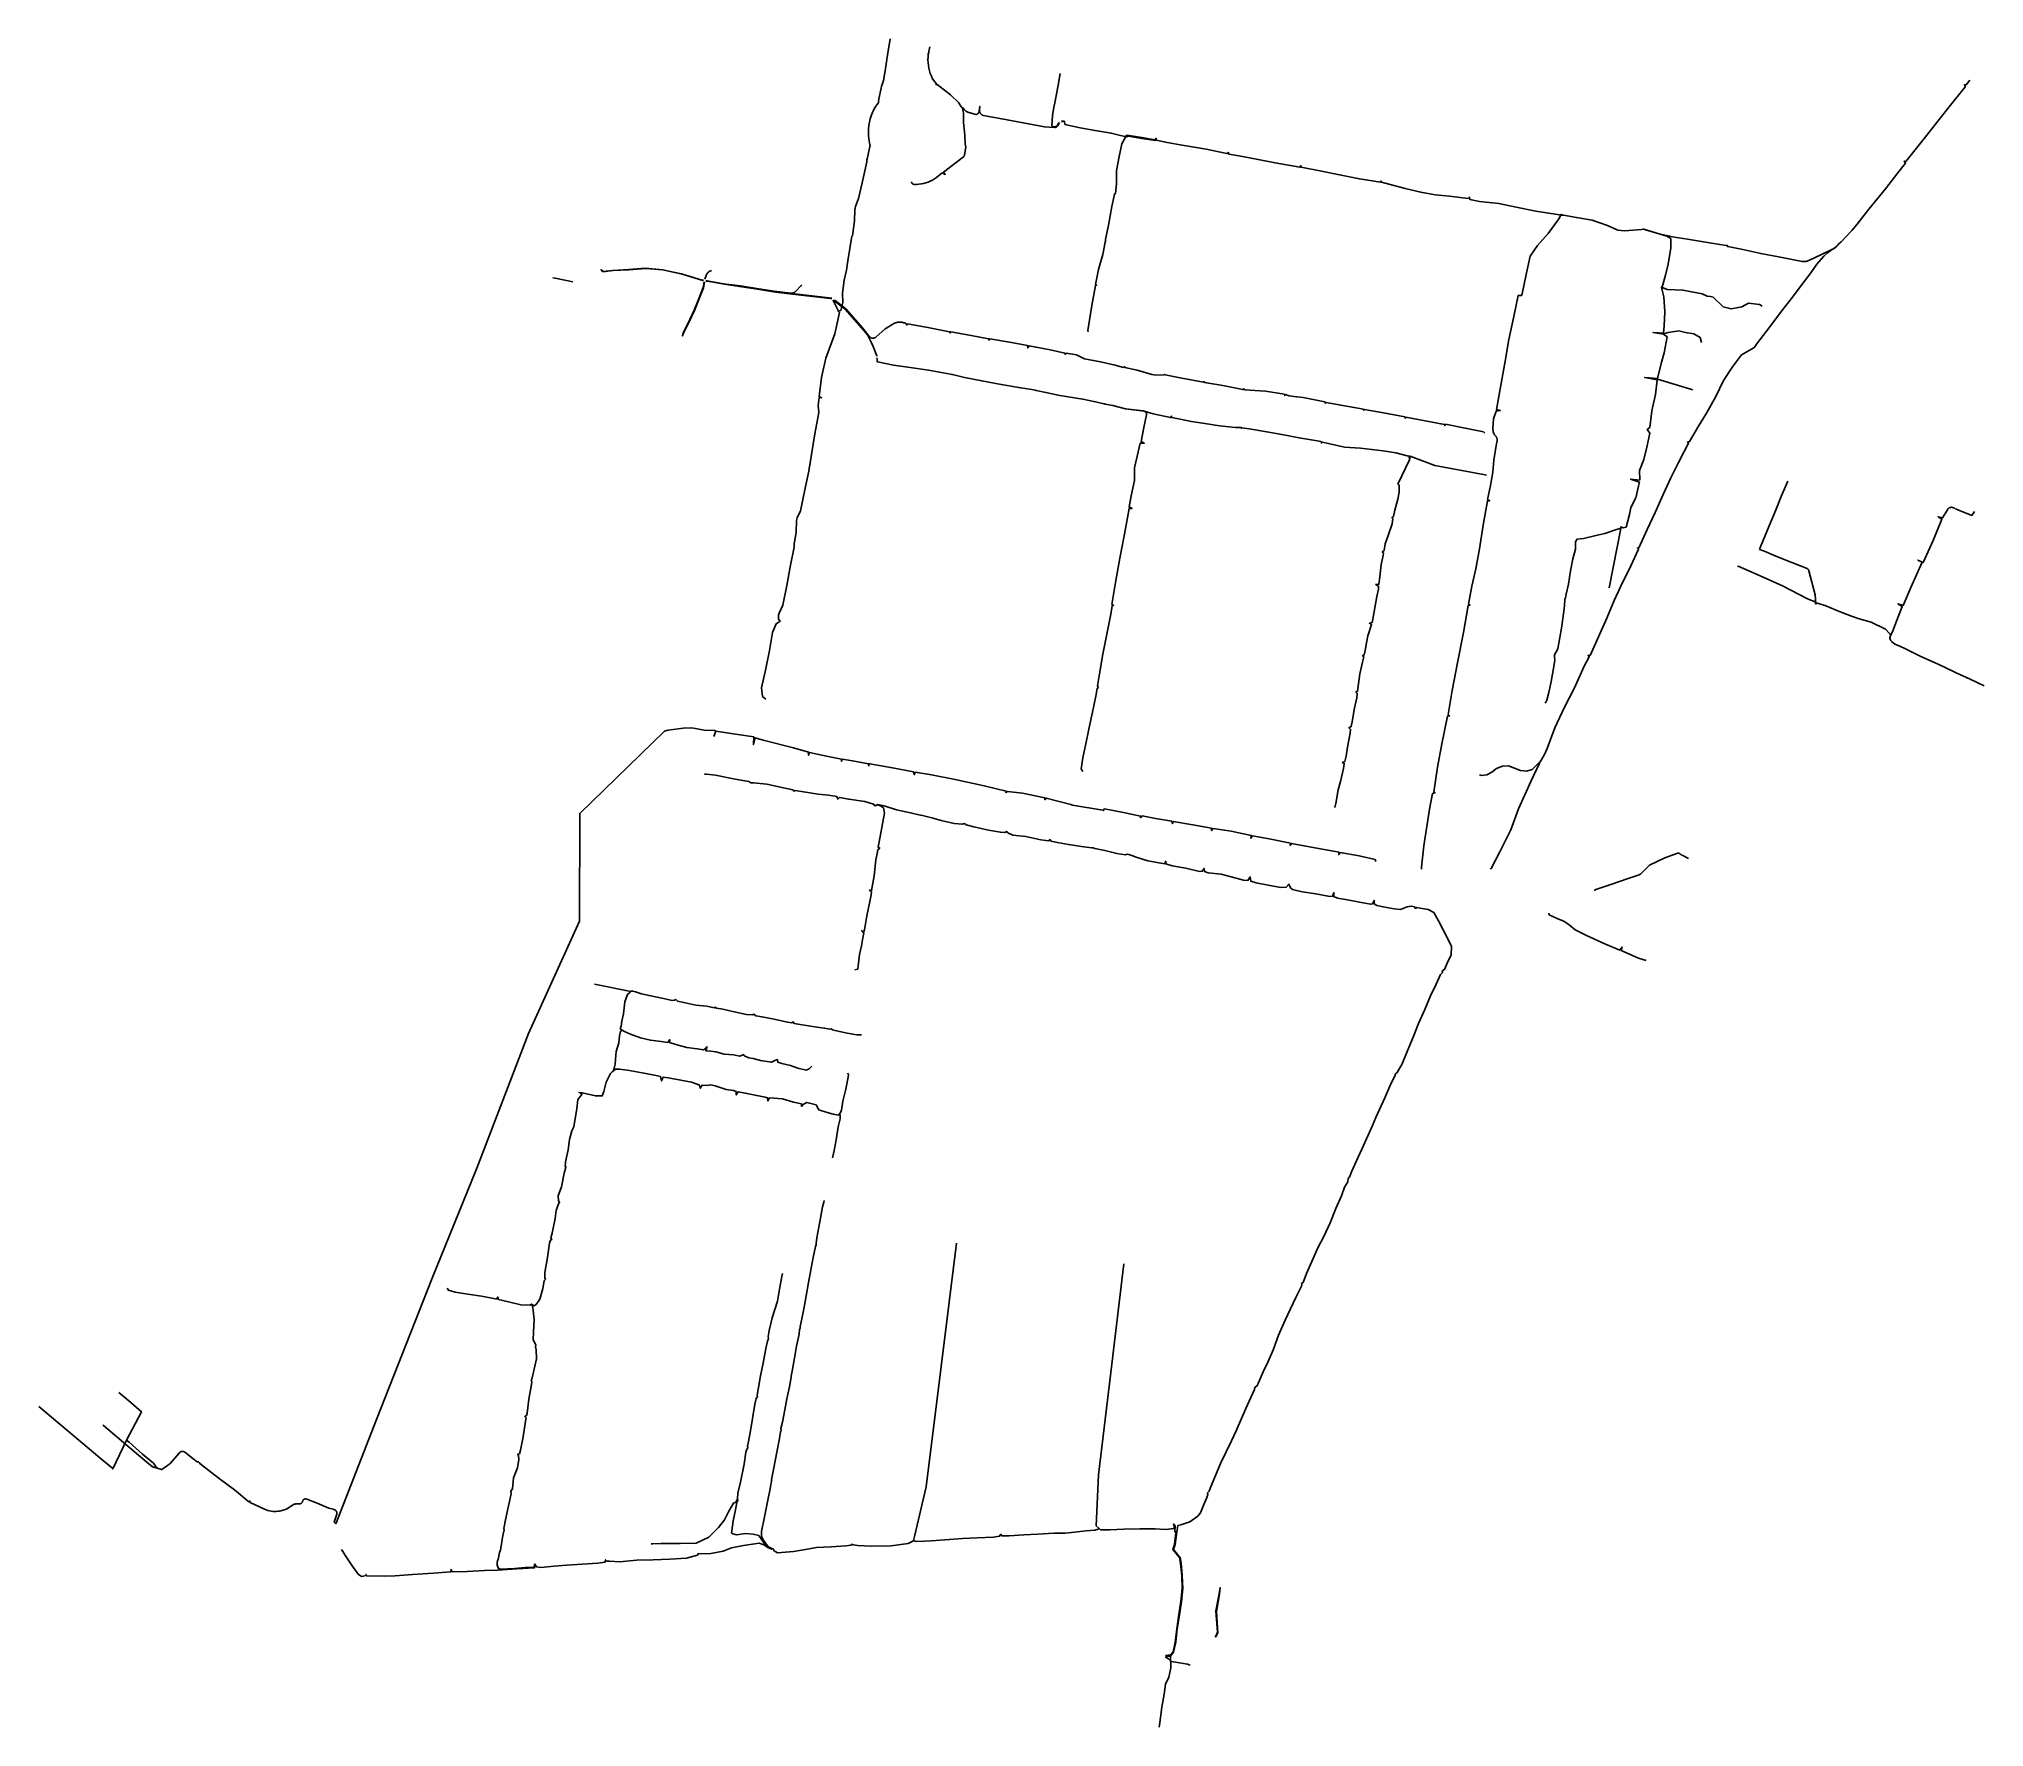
# Model space of a CAD drawing. Header units: inches. Extents: x 661527 to 662150, y 6867881 to 6868421.
import ezdxf

# ---------------------------------------------------------------- set-up
doc = ezdxf.new("R2010")
doc.units = ezdxf.units.IN
doc.header["$MEASUREMENT"] = 0

msp = doc.modelspace()

# ---------------------------------------------------------------- linework, layer by layer
for points in [[(661799.77, 6868420.9), (661798.86, 6868415.66), (661797.99, 6868410.08), (661797.59, 6868407.62), (661797.58, 6868407.62), (661797.06, 6868405.98), (661796.97, 6868405.75), (661796.9, 6868405.19), (661796.15, 6868401.76), (661796.03, 6868400.7), (661796.02, 6868400.65), (661796.01, 6868400.6), (661796, 6868400.55), (661795.98, 6868400.51), (661795.96, 6868400.46), (661795.94, 6868400.42), (661795.91, 6868400.37), (661795.88, 6868400.33), (661795.85, 6868400.3), (661795.85, 6868400.3), (661795.47, 6868399.85), (661795.12, 6868399.38), (661794.81, 6868398.88), (661794.53, 6868398.37), (661794.28, 6868397.84), (661794.07, 6868397.33), (661793.68, 6868396.33), (661793.36, 6868395.31), (661793.11, 6868394.26), (661792.92, 6868393.21), (661792.81, 6868392.14), (661792.76, 6868391.07), (661792.79, 6868390), (661792.88, 6868388.93), (661792.98, 6868388.27), (661793.1, 6868387.62), (661793.26, 6868386.97), (661793.26, 6868386.97), (661793.28, 6868386.92), (661793.29, 6868386.86), (661793.29, 6868386.8), (661793.3, 6868386.74), (661793.3, 6868386.68), (661793.29, 6868386.63), (661793.28, 6868386.57), (661793.27, 6868386.51), (661792.35, 6868382.45), (661792.29, 6868382.11), (661792.25, 6868381.53), (661790.81, 6868374.85), (661789.64, 6868369.89), (661788.68, 6868367.26), (661788.4, 6868366.19), (661788.35, 6868362.69), (661787.84, 6868358.66), (661787.71, 6868357.98), (661787.49, 6868357.8), (661786.23, 6868349.94), (661785.73, 6868346.94), (661785.01, 6868343.78), (661784.5, 6868339.61), (661784.62, 6868336.57), (661784, 6868334.06), (661783.06, 6868333.8)], [(661853.91, 6868394.13), (661853.38, 6868393.18), (661853.38, 6868393.18), (661853.33, 6868393.11), (661853.28, 6868393.04), (661853.23, 6868392.98), (661853.17, 6868392.92), (661853.11, 6868392.86), (661853.05, 6868392.81), (661852.98, 6868392.76), (661852.91, 6868392.72), (661852.83, 6868392.68), (661852.75, 6868392.65), (661852.68, 6868392.62), (661852.59, 6868392.6), (661852.51, 6868392.58), (661852.43, 6868392.57), (661852.35, 6868392.57), (661852.26, 6868392.57), (661849.09, 6868392.74), (661842.3, 6868394.08), (661835.43, 6868395.29), (661829.53, 6868396.44), (661829.42, 6868396.47), (661829.32, 6868396.51), (661829.22, 6868396.56), (661829.12, 6868396.61), (661829.02, 6868396.67), (661828.94, 6868396.74), (661828.85, 6868396.81), (661828.77, 6868396.89), (661828.7, 6868396.97), (661828.63, 6868397.06), (661828.57, 6868397.16), (661828.51, 6868397.25), (661828.46, 6868397.35), (661828.42, 6868397.46), (661828.38, 6868397.56), (661828.36, 6868397.67), (661828.34, 6868397.78), (661828.32, 6868397.89), (661828.32, 6868398), (661828.32, 6868398.12), (661828.39, 6868399.29), (661828.19, 6868397.74), (661828.19, 6868397.74), (661828.18, 6868397.67), (661828.16, 6868397.59), (661828.14, 6868397.52), (661828.11, 6868397.45), (661828.08, 6868397.38), (661828.04, 6868397.31), (661828, 6868397.24), (661827.96, 6868397.18), (661827.91, 6868397.12), (661827.86, 6868397.07), (661827.8, 6868397.01), (661827.74, 6868396.96), (661827.68, 6868396.92), (661827.61, 6868396.88), (661827.61, 6868396.88), (661827.59, 6868396.85), (661827.57, 6868396.83), (661827.54, 6868396.81), (661827.51, 6868396.79), (661827.48, 6868396.77), (661827.45, 6868396.76), (661827.42, 6868396.74), (661827.39, 6868396.73), (661827.36, 6868396.72), (661827.32, 6868396.71), (661827.29, 6868396.71), (661827.26, 6868396.71), (661827.22, 6868396.71), (661827.19, 6868396.71), (661827.16, 6868396.71), (661827.12, 6868396.72), (661827.09, 6868396.73), (661824.6, 6868397.48), (661824.6, 6868397.48), (661824.46, 6868397.53), (661824.32, 6868397.59), (661824.18, 6868397.66), (661824.05, 6868397.74), (661823.92, 6868397.83), (661823.8, 6868397.92), (661823.68, 6868398.03), (661823.58, 6868398.14), (661823.48, 6868398.26), (661823.39, 6868398.38), (661823.3, 6868398.51), (661823.23, 6868398.65), (661822.78, 6868398.97), (661822.49, 6868399.19), (661821.66, 6868400.48), (661819.07, 6868402.96), (661814.73, 6868406.33), (661814.4, 6868406.24), (661814.41, 6868406.61), (661813.29, 6868408.13), (661813.29, 6868408.13), (661812.91, 6868408.95), (661812.58, 6868409.8), (661812.31, 6868410.67), (661812.1, 6868411.55), (661811.95, 6868412.44), (661811.85, 6868413.35), (661811.82, 6868414.25), (661811.85, 6868415.16), (661811.94, 6868416.06), (661812.08, 6868416.52), (661812.09, 6868416.88), (661812.42, 6868418.32)], [(661851.63, 6868396.35), (661852.24, 6868399.68), (661852.33, 6868399.96), (661852.39, 6868400.46), (661853.49, 6868406.15), (661854.11, 6868409.82)], [(662145.14, 6868407.71), (662143.93, 6868406.19), (662143.43, 6868406.25), (662143.71, 6868405.7), (662138.15, 6868398.66), (662132.53, 6868391.55), (662128.97, 6868387.05), (662124.63, 6868381.7), (662124.18, 6868381.8), (662124.55, 6868381.17), (662122.07, 6868378.11), (662118.15, 6868372.89), (662112.79, 6868366.48), (662109.12, 6868361.66), (662107.39, 6868359.57), (662103.96, 6868355.96), (662103.27, 6868355.34), (662102.68, 6868354.72), (662102.68, 6868354.72), (662102.5, 6868354.53), (662102.31, 6868354.36), (662102.12, 6868354.2), (662101.91, 6868354.05), (662101.7, 6868353.91), (662101.48, 6868353.79), (662101.25, 6868353.68), (662101.01, 6868353.59), (662097.52, 6868351.81), (662094.08, 6868350.24), (662093.82, 6868350.17), (662093.3, 6868349.92), (662093.13, 6868349.85), (662092.96, 6868349.79), (662092.78, 6868349.74), (662092.6, 6868349.7), (662092.42, 6868349.67), (662092.24, 6868349.66), (662092.06, 6868349.65), (662091.88, 6868349.66), (662091.7, 6868349.68), (662091.52, 6868349.71), (662085.08, 6868351.02), (662078.26, 6868352.24), (662072.48, 6868353.5), (662067.71, 6868354.49), (662067.55, 6868354.84), (662067.16, 6868354.78), (662061.81, 6868355.66), (662054.85, 6868356.8), (662050.67, 6868357.45), (662046.08, 6868358.47), (662040.8, 6868360.04), (662040.63, 6868360.07), (662040.18, 6868359.89), (662034.65, 6868359.46), (662032.52, 6868359.68), (662029.26, 6868361.24), (662024.35, 6868362.92), (662019.3, 6868363.76), (662015.12, 6868364.48), (662014.56, 6868364.52), (662014.48, 6868364.82), (662014.39, 6868364.55), (662013.86, 6868364.67), (662006.32, 6868365.81), (662000, 6868367.09), (661994.42, 6868368.27), (661988.3, 6868368.92), (661985.18, 6868369.55), (661985.04, 6868370.32), (661984.6, 6868369.86), (661978.64, 6868370.58), (661974.13, 6868370.99), (661969.46, 6868371.86), (661964.51, 6868373.1), (661956.92, 6868375.04), (661956.75, 6868375.43), (661956.58, 6868375.05), (661949.88, 6868376.14), (661944.07, 6868377.33), (661937.73, 6868378.61), (661931.22, 6868379.83), (661931.13, 6868380.39), (661930.8, 6868379.84), (661922.86, 6868381.23), (661916.93, 6868382.43), (661911.31, 6868383.46), (661908.05, 6868383.99), (661907.93, 6868384.58), (661907.43, 6868384.21), (661900.79, 6868385.65), (661893.13, 6868386.87), (661888.4, 6868387.72), (661884.88, 6868388.48), (661884.81, 6868389.1), (661884.51, 6868388.59), (661880.16, 6868389.41), (661875.59, 6868390.12), (661874.91, 6868389.73), (661873.46, 6868389.98), (661870.47, 6868390.8), (661865.3, 6868391.58), (661860.48, 6868392.48), (661855.62, 6868393.57), (661855.46, 6868394.54)], [(661822.78, 6868398.97), (661823.17, 6868397.25)], [(661823.17, 6868397.25), (661823.17, 6868394.12), (661823.62, 6868390.15), (661823.78, 6868387.32), (661823.95, 6868386.31), (661823.57, 6868383.87), (661823.57, 6868383.87), (661823.56, 6868383.8), (661823.54, 6868383.72), (661823.51, 6868383.65), (661823.49, 6868383.58), (661823.45, 6868383.51), (661823.41, 6868383.45), (661823.37, 6868383.38), (661823.32, 6868383.32), (661823.27, 6868383.27), (661823.21, 6868383.21), (661823.15, 6868383.17), (661816.8, 6868378.31), (661817.38, 6868377.53), (661816.39, 6868378.02), (661814.52, 6868376.6), (661814.52, 6868376.6), (661813.9, 6868376.16), (661813.25, 6868375.76), (661812.57, 6868375.41), (661811.88, 6868375.11), (661811.16, 6868374.86), (661810.42, 6868374.66), (661809.68, 6868374.5), (661808.93, 6868374.41), (661808.17, 6868374.36), (661807.41, 6868374.36), (661807.4, 6868374.36), (661807.4, 6868374.36), (661807.34, 6868374.37), (661807.29, 6868374.38), (661807.23, 6868374.39), (661807.17, 6868374.41), (661807.11, 6868374.43), (661807.06, 6868374.45), (661807.01, 6868374.48), (661806.96, 6868374.51), (661806.91, 6868374.55), (661806.86, 6868374.58), (661806.82, 6868374.62), (661806.78, 6868374.67), (661806.74, 6868374.72), (661806.71, 6868374.76), (661806.68, 6868374.82), (661806.65, 6868374.87), (661806.63, 6868374.92), (661806.61, 6868374.98), (661806.6, 6868375.04), (661806.58, 6868375.1), (661806.58, 6868375.15)], [(661851.63, 6868396.35), (661851.49, 6868393.11), (661851.91, 6868392.75), (661852.52, 6868392.75), (661853.13, 6868393.06), (661853.59, 6868393.93), (661853.76, 6868394.16)], [(661855.46, 6868394.54), (661854.55, 6868394.41)], [(661855.46, 6868394.54), (661854.59, 6868394.58)], [(661863.13, 6868327.15), (661862.94, 6868327.63), (661864.25, 6868335.61), (661865.43, 6868342), (661865.78, 6868342.15), (661865.47, 6868342.31), (661866.39, 6868347.18), (661867.74, 6868351.98), (661868.54, 6868355.88), (661868.59, 6868356.23), (661868.66, 6868356.76), (661869.6, 6868361.35), (661870.66, 6868367.32), (661871.37, 6868370.69), (661871.35, 6868371.11), (661871.78, 6868371.43), (661872.18, 6868374.51), (661872.16, 6868378.73), (661872.86, 6868382.75), (661873.87, 6868387.32)], [(661873.87, 6868387.32), (661875.06, 6868389.47), (661875.96, 6868389.8), (661880.29, 6868389.04), (661884.63, 6868388.43), (661884.81, 6868389.1)], [(662014.48, 6868364.82), (662013.4, 6868363.02), (662010.21, 6868358.65), (662006.85, 6868354.86), (662004.52, 6868351.42), (662003.24, 6868345.54), (662001.91, 6868339.31), (662001.76, 6868338.81), (662000.64, 6868338.81), (661999.21, 6868332.14), (661997.64, 6868324.73), (661996.46, 6868317.81), (661995.04, 6868309.54), (661993.73, 6868302.33), (661994.89, 6868301.99), (661993.65, 6868301.83), (661992.8, 6868299.32), (661992.58, 6868296.23), (661992.58, 6868296.23), (661992.58, 6868296.03), (661992.58, 6868295.82), (661992.6, 6868295.62), (661992.63, 6868295.42), (661992.68, 6868295.22), (661992.74, 6868295.02), (661992.81, 6868294.83), (661992.9, 6868294.64), (661993, 6868294.46), (661993.11, 6868294.29), (661993.23, 6868294.12), (661993.36, 6868293.97), (661993.5, 6868293.82), (661993.5, 6868293.82), (661993.58, 6868293.73), (661993.64, 6868293.64), (661993.71, 6868293.54), (661993.76, 6868293.44), (661993.81, 6868293.34), (661993.85, 6868293.23), (661993.89, 6868293.12), (661993.91, 6868293.01), (661993.93, 6868292.9), (661993.95, 6868292.79), (661993.95, 6868292.67), (661993.95, 6868292.56), (661993.94, 6868292.44), (661993.92, 6868292.33), (661993.66, 6868290.86), (661992.84, 6868286.2), (661992.5, 6868282.35), (661991.77, 6868278.03), (661990.89, 6868273.57), (661991.54, 6868273.17), (661990.88, 6868273.17), (661989.45, 6868265.38), (661988.23, 6868257.75), (661987.12, 6868251.41), (661985.87, 6868245.87), (661984.79, 6868240.13), (661985.25, 6868239.73), (661984.66, 6868239.66), (661983.13, 6868231.06), (661981.19, 6868221.3), (661979.49, 6868212.52), (661978.29, 6868204.82), (661978.7, 6868204.35), (661978, 6868204.3), (661976.21, 6868195.39), (661974.89, 6868187.89), (661973.65, 6868179.91), (661974.05, 6868179.69), (661973.25, 6868179.54), (661972.3, 6868174.46), (661970.43, 6868162.73), (661969.71, 6868155.96), (661969.71, 6868155.32)], [(662103.27, 6868355.34), (662102.69, 6868354.71), (662102.69, 6868354.71), (662102.45, 6868354.46), (662102.2, 6868354.24), (662101.93, 6868354.03), (662101.66, 6868353.83), (662101.37, 6868353.66), (662101.07, 6868353.5), (662100.76, 6868353.36), (662100.76, 6868353.36), (662099.56, 6868352.42), (662098.42, 6868351.39), (662096.18, 6868348.8), (662094.32, 6868346.02), (662091.22, 6868341.97), (662088.41, 6868338.24), (662084.87, 6868333.76), (662081.12, 6868328.8), (662076.92, 6868323.28), (662076.58, 6868322.74), (662076.04, 6868322.1), (662072.11, 6868319.85), (662069.2, 6868316), (662066.3, 6868311.6), (662063.85, 6868306.51), (662060.91, 6868301.22), (662058.38, 6868297.04), (662055.47, 6868292.14), (662054.79, 6868291.95), (662055.18, 6868291.55), (662053.77, 6868288.94), (662051.96, 6868285.36), (662049.4, 6868280.26), (662047.07, 6868275.12), (662044.52, 6868269.44), (662041.95, 6868263.96), (662039.29, 6868258.14), (662038.8, 6868258), (662039.15, 6868257.64), (662036.65, 6868252.31), (662033.4, 6868245.62), (662031.36, 6868241.29), (662029.03, 6868235.6), (662026.74, 6868230.57), (662023.66, 6868223.62), (662023, 6868223.77), (662023.41, 6868223.29), (662021.81, 6868220.24), (662018.65, 6868213.35), (662015.46, 6868207.17), (662012.43, 6868200.53), (662009.89, 6868193.9), (662009.04, 6868192.04), (662007.7, 6868189.68), (662007.47, 6868189.59), (662007.45, 6868189.19), (662004.85, 6868183.62), (662000.72, 6868174.66), (661998.33, 6868167.85), (661994.82, 6868160.81), (661991.98, 6868155.49), (661991.7, 6868155.42)], [(662040.63, 6868360.07), (662041.06, 6868359.94), (662048.24, 6868357.8), (662049.52, 6868357.04), (662049.44, 6868354.1), (662048.65, 6868348.84), (662047.75, 6868345.28), (662046.86, 6868341.87), (662046.7, 6868341.69), (662046.53, 6868341.45), (662046.83, 6868340.12), (662047.29, 6868338.38), (662047.57, 6868333.65), (662047.39, 6868329.1), (662047.39, 6868329.1), (662047.15, 6868326.75), (662043.81, 6868326.99), (662047.16, 6868326.47), (662048.28, 6868325.65), (662047.39, 6868320.5), (662046.43, 6868317.1), (662045.24, 6868312.28), (662041.15, 6868312.6), (662045.07, 6868311.87), (662044.55, 6868307.16), (662043.46, 6868301.96), (662042.75, 6868296.65), (662041.93, 6868295.98), (662042.75, 6868294.74), (662041.84, 6868290.31), (662040.86, 6868286.32), (662039.43, 6868282.87), (662039.57, 6868279.78), (662036.62, 6868280.11), (662039.45, 6868279.06), (662039.13, 6868277.85), (662038.32, 6868274.15), (662036.65, 6868271), (662036.31, 6868268.73), (662035.17, 6868264.72), (662034.19, 6868264.54), (662033.55, 6868264.79), (662033.29, 6868264.29), (662032.11, 6868263.97), (662028.34, 6868262.67), (662025.11, 6868261.92), (662021.56, 6868261.13), (662019.51, 6868260.9), (662019.17, 6868260.41), (662018.94, 6868259.94), (662018.94, 6868257.73), (662018.19, 6868254.6), (662017.35, 6868250.72), (662016.76, 6868246.51), (662016, 6868243.26), (662015.87, 6868242.69), (662015.74, 6868242.15), (662015.62, 6868241.69), (662015.43, 6868239.5), (662015.08, 6868236.25), (662014.56, 6868232.46), (662013.97, 6868229.42), (662013.29, 6868225.82), (662012.74, 6868224.65), (662012.32, 6868223.89), (662012.26, 6868223.3), (662012.4, 6868222.11), (662011.82, 6868218.98), (662011.18, 6868215.34), (662010.46, 6868211.83), (662009.84, 6868209.34), (662009.52, 6868208.73), (662009.27, 6868208.42)], [(661691.84, 6868344.49), (661692.55, 6868344.36), (661698.25, 6868343.16)], [(661739.97, 6868343.69), (661739.61, 6868343.73), (661735.74, 6868344.85), (661732.97, 6868345.75), (661726.85, 6868347.07), (661721.41, 6868347.54), (661716.05, 6868347.12), (661710.95, 6868346.84), (661707.93, 6868346.5), (661707.24, 6868347.07), (661707.82, 6868346.39), (661711.08, 6868346.77), (661716.17, 6868347.05), (661721.56, 6868347.46), (661727, 6868346.98), (661733.16, 6868345.65), (661735.92, 6868344.76), (661739.79, 6868343.63), (661739.95, 6868343.58)], [(661740.28, 6868343.15), (661739.89, 6868341.37), (661738.43, 6868337.55), (661737.07, 6868334.13), (661735.02, 6868329.78), (661733.56, 6868326.86), (661733.34, 6868325.9), (661733.66, 6868326.8), (661735.12, 6868329.73), (661737.17, 6868334.07), (661738.54, 6868337.49), (661739.99, 6868341.32), (661740.35, 6868343.14)], [(661740.48, 6868344.1), (661740.84, 6868345.17), (661740.84, 6868345.17), (661740.91, 6868345.35), (661740.99, 6868345.52), (661741.09, 6868345.68), (661741.19, 6868345.84), (661741.31, 6868345.99), (661741.44, 6868346.13), (661741.57, 6868346.26), (661741.72, 6868346.38), (661741.87, 6868346.49), (661742.03, 6868346.59), (661742.2, 6868346.68), (661742.37, 6868346.76), (661742.55, 6868346.82)], [(661740.81, 6868343.46), (661741.36, 6868343.36), (661746.65, 6868342.43), (661752.25, 6868341.63), (661757.31, 6868340.82), (661763.01, 6868339.94), (661770.31, 6868339.05), (661774.97, 6868338.51), (661780.6, 6868337.91), (661781.07, 6868337.83)], [(661740.82, 6868343.53), (661741.22, 6868343.43), (661746.5, 6868342.51), (661752, 6868341.78), (661757.13, 6868340.92), (661762.8, 6868340.05), (661770.13, 6868339.15), (661774.76, 6868338.62), (661780.46, 6868337.98), (661781.09, 6868337.92)], [(661771.51, 6868342.16), (661771.13, 6868341.93), (661769.59, 6868340.17), (661769.59, 6868340.17), (661769.49, 6868340.08), (661769.39, 6868340), (661769.28, 6868339.92), (661769.16, 6868339.85), (661769.04, 6868339.78), (661768.92, 6868339.73), (661768.79, 6868339.69), (661768.66, 6868339.65), (661768.53, 6868339.62), (661768.4, 6868339.6), (661768.26, 6868339.59), (661768.13, 6868339.59), (661768, 6868339.6), (661762.61, 6868340.16), (661757.03, 6868341.05), (661751.9, 6868341.89), (661746.45, 6868342.57), (661741.23, 6868343.47), (661740.83, 6868343.56)], [(661740.83, 6868343.54), (661741.23, 6868343.45), (661746.5, 6868342.54), (661752.04, 6868341.83), (661762.86, 6868340.1), (661781.1, 6868337.99)], [(661781.43, 6868337.35), (661781.62, 6868337.06), (661783.03, 6868334.19), (661783.06, 6868333.8), (661783.48, 6868333.39), (661782.03, 6868326.61), (661779.14, 6868318.74), (661777.74, 6868312.6), (661777.06, 6868306.48), (661777.82, 6868306.12), (661776.98, 6868306.18), (661776.7, 6868303.63), (661776.95, 6868301.4), (661775.66, 6868294.61), (661774.6, 6868287.99), (661773.89, 6868283.9), (661773.85, 6868283.69), (661773.79, 6868283.18), (661772.43, 6868276.69), (661771.05, 6868269.99), (661770.01, 6868267.67), (661769.79, 6868266.8), (661769.69, 6868263.06), (661769.06, 6868259.37), (661769.06, 6868258.84), (661768.99, 6868258.33), (661767.88, 6868252.53), (661766.65, 6868246.1), (661765.37, 6868239.79), (661764.25, 6868237.16), (661764.03, 6868236.52), (661764, 6868235.31), (661764.51, 6868234.63), (661763.26, 6868233.81), (661762.11, 6868231.06), (661761.14, 6868225.24), (661759.88, 6868219.01), (661758.62, 6868213.29), (661758.9, 6868210.51), (661759.93, 6868209.65)], [(661795.49, 6868319.37), (661795.43, 6868319.53), (661794.35, 6868322.52), (661793.63, 6868323.87), (661792.52, 6868326.22), (661790.68, 6868328.35), (661785.32, 6868334.41), (661781.87, 6868337.11), (661781.54, 6868337.33)], [(661781.63, 6868337.31), (661782.13, 6868337.17), (661785.51, 6868334.55), (661790.92, 6868328.47), (661793.16, 6868325.65), (661793.16, 6868325.65), (661793.22, 6868325.58), (661793.29, 6868325.51), (661793.36, 6868325.45), (661793.43, 6868325.39), (661793.51, 6868325.34), (661793.59, 6868325.29), (661793.67, 6868325.25), (661793.76, 6868325.22), (661793.85, 6868325.19), (661793.94, 6868325.17), (661794.03, 6868325.15), (661794.12, 6868325.14), (661794.22, 6868325.13), (661794.31, 6868325.14), (661794.4, 6868325.14), (661794.49, 6868325.16), (661794.58, 6868325.18), (661794.67, 6868325.21), (661794.76, 6868325.24), (661794.85, 6868325.28), (661794.93, 6868325.33), (661795.01, 6868325.38), (661795.08, 6868325.43), (661795.15, 6868325.49), (661798.1, 6868328.2), (661800.64, 6868329.7), (661800.64, 6868329.7), (661800.9, 6868329.84), (661801.17, 6868329.96), (661801.44, 6868330.07), (661801.72, 6868330.15), (661802.01, 6868330.22), (661802.29, 6868330.26), (661802.59, 6868330.29), (661802.88, 6868330.3), (661803.17, 6868330.28), (661803.46, 6868330.25), (661803.75, 6868330.2), (661804.04, 6868330.12), (661804.31, 6868330.03), (661804.59, 6868329.92), (661804.85, 6868329.79), (661804.85, 6868329.79), (661805.02, 6868329.38), (661805.27, 6868329.71), (661811.82, 6868328.63), (661818.76, 6868327.22), (661818.94, 6868326.85), (661819.13, 6868327.18), (661825.64, 6868326.03), (661831.24, 6868324.98), (661831.38, 6868324.5), (661831.62, 6868324.97), (661838.6, 6868323.74), (661843.72, 6868322.81), (661843.76, 6868322.05), (661844.17, 6868322.74), (661846.41, 6868322.27), (661850.88, 6868321.46), (661855.58, 6868320.35), (661855.67, 6868319.97), (661856.03, 6868320.4), (661859.33, 6868319.83), (661861.92, 6868318.53), (661867.06, 6868317.63), (661871.76, 6868316.53), (661874.43, 6868315.82), (661874.74, 6868316.06), (661874.86, 6868315.83), (661878.81, 6868314.9), (661883.43, 6868313.6), (661884.78, 6868313.35), (661887.3, 6868313.43), (661887.48, 6868313.62), (661887.68, 6868313.42), (661893.04, 6868312.43), (661899.94, 6868311.07), (661900.2, 6868311.26), (661900.34, 6868311.04), (661906.2, 6868310.02), (661912.56, 6868308.75), (661912.94, 6868308.95), (661913.1, 6868308.67), (661919.82, 6868308.17), (661925.84, 6868307.22), (661925.96, 6868306.82), (661926.25, 6868307.15), (661927.35, 6868306.77), (661928.85, 6868306.52), (661931.82, 6868306.16), (661938.83, 6868304.8), (661938.95, 6868304.35), (661939.19, 6868304.61), (661944.59, 6868303.61), (661951.12, 6868302.43), (661951.26, 6868302.09), (661951.53, 6868302.35), (661957.61, 6868301.26), (661964.4, 6868299.96), (661964.52, 6868299.55), (661964.75, 6868299.9), (661970.93, 6868298.71), (661977.05, 6868297.57), (661977.15, 6868297.16), (661977.41, 6868297.62), (661983.72, 6868296.42), (661989.6, 6868295.19), (661989.95, 6868294.77)], [(662046.53, 6868341.45), (662048.31, 6868340.72), (662053.35, 6868340.58), (662059.48, 6868339.37), (662061.08, 6868338.66), (662062.14, 6868338.52), (662063.01, 6868338.3), (662066.25, 6868335.22), (662068.82, 6868334.53), (662072.17, 6868335.15), (662074.34, 6868336.32), (662077.88, 6868335.98), (662078.7, 6868335.41)], [(662059.31, 6868323.84), (662058.86, 6868325.39), (662056.8, 6868326.58), (662054.22, 6868327.01), (662052, 6868327.53), (662048.59, 6868327.02), (662047.14, 6868326.61), (662043.81, 6868326.99)], [(661795.52, 6868318.87), (661795.54, 6868318.48), (661795.56, 6868317.91), (661795.71, 6868317.59), (661800.78, 6868316.53), (661806.18, 6868315.8), (661811.96, 6868314.93), (661819.01, 6868313.71), (661819.48, 6868313.55), (661819.69, 6868313.55), (661823.56, 6868312.58), (661829.04, 6868311.52), (661835.3, 6868310.39), (661841.5, 6868309.26), (661845.7, 6868308.6), (661846.13, 6868308.54), (661846.44, 6868308.46), (661849.57, 6868307.84), (661854.03, 6868306.83), (661861.42, 6868305.69), (661865.45, 6868304.86), (661868.13, 6868304.18), (661868.28, 6868304.22), (661868.54, 6868304.09), (661871.01, 6868303.62), (661875.05, 6868302.57), (661880.96, 6868301.78), (661880.96, 6868301.78), (661881.02, 6868301.77), (661881.08, 6868301.76), (661881.15, 6868301.74), (661881.21, 6868301.71), (661881.27, 6868301.69), (661881.33, 6868301.65), (661881.38, 6868301.62), (661881.43, 6868301.58), (661881.48, 6868301.53), (661881.53, 6868301.49), (661881.57, 6868301.44), (661881.61, 6868301.38), (661881.65, 6868301.33), (661881.68, 6868301.27), (661881.71, 6868301.21), (661881.73, 6868301.15), (661881.75, 6868301.09), (661881.76, 6868301.02), (661881.77, 6868300.96), (661881.78, 6868300.89), (661881.78, 6868300.82), (661881.78, 6868300.76), (661881.77, 6868300.69), (661881.76, 6868300.63), (661880.85, 6868296.64), (661880.05, 6868292.12), (661881, 6868291.56), (661879.69, 6868291.54), (661877.86, 6868283.7), (661877.95, 6868281.15), (661877.87, 6868279.67), (661876.8, 6868274.75), (661876.23, 6868271.18), (661877.15, 6868270.66), (661876.17, 6868270.71), (661874.68, 6868262.46), (661873.25, 6868254.81), (661871.85, 6868247.01), (661870.68, 6868240), (661871.23, 6868239.73), (661870.74, 6868239.52), (661870.33, 6868236.87), (661869.26, 6868231.57), (661867.82, 6868224.04), (661866.75, 6868217.75), (661866.11, 6868213.92), (661866.44, 6868213.44)], [(662056.49, 6868308.69), (662045.22, 6868312.07), (662041.15, 6868312.6)], [(661990.53, 6868281.39), (661990.11, 6868281.42), (661982.65, 6868282.83), (661973.97, 6868284.45), (661966.07, 6868287.43), (661965.87, 6868286.21), (661965.81, 6868287.46), (661965.19, 6868287.52), (661961.49, 6868288.47), (661957.44, 6868289.11), (661950.25, 6868289.99), (661945.13, 6868290.35), (661938, 6868291.88), (661937.72, 6868291.6), (661937.62, 6868292.08), (661930.6, 6868293.28), (661925.09, 6868294.33), (661920.2, 6868295.16), (661914.54, 6868296.21), (661912.21, 6868296.53), (661912.03, 6868296.35), (661912, 6868296.55), (661910.22, 6868296.65), (661905.06, 6868297.16), (661900.38, 6868297.85), (661896.13, 6868298.48), (661889.83, 6868299.76), (661889.79, 6868300.23), (661889.45, 6868299.76), (661883.86, 6868301.01), (661880.63, 6868301.91), (661875.06, 6868302.62), (661871.01, 6868303.64), (661868.55, 6868304.1), (661868.28, 6868304.22)], [(661965.87, 6868286.21), (661962.15, 6868278.52)], [(661962.15, 6868278.52), (661962.57, 6868278.15), (661962.54, 6868275.87), (661962.19, 6868273.68), (661961.23, 6868270.15), (661960.76, 6868268.11), (661960.25, 6868267.74), (661960.6, 6868267.38), (661960.29, 6868265.81), (661959.01, 6868262.02), (661958.08, 6868259.39), (661957.73, 6868257.2), (661957.18, 6868256.81), (661957.61, 6868256.46), (661957.43, 6868255.62), (661956.83, 6868252.78), (661956.36, 6868248.87), (661956.09, 6868246.48), (661955.1, 6868246.38), (661956, 6868245.8), (661955.93, 6868244.83), (661955.39, 6868242.55), (661954.75, 6868238.87), (661954.16, 6868235.27), (661953.98, 6868234.25), (661953.06, 6868233.99), (661953.75, 6868233.62), (661952.55, 6868229.94), (661952.14, 6868227.71), (661951.69, 6868225.27), (661951.36, 6868223.87), (661950.88, 6868223.6), (661951.23, 6868223.19), (661950.82, 6868221.52), (661950.04, 6868217.81), (661949.47, 6868213.83), (661949.29, 6868212.21), (661948.67, 6868211.96), (661949.15, 6868211.51), (661949.02, 6868210.11), (661948.23, 6868206.36), (661947.65, 6868202.95), (661947.23, 6868200.93), (661946.51, 6868200.56), (661947.06, 6868200.04), (661946.93, 6868198.79), (661946.08, 6868194.31), (661945.59, 6868191.41), (661945.17, 6868189.8), (661944.44, 6868189.47), (661945.03, 6868189.01), (661944.76, 6868187.5), (661943.85, 6868183.4), (661943.05, 6868180.64), (661942.27, 6868176.36), (661942.06, 6868175.49), (661941.84, 6868175.03)], [(662086.87, 6868279.42), (662086.47, 6868278.43), (662084.83, 6868274.55), (662083, 6868269.97), (662080.91, 6868265.11), (662078.21, 6868258.41), (662077.9, 6868257.61)], [(662149.71, 6868213.93), (662145.24, 6868216.07), (662140.75, 6868218.09), (662140.34, 6868218.38), (662140.13, 6868218.44), (662134.98, 6868220.89), (662129.42, 6868223.39), (662124.35, 6868225.85), (662121.96, 6868226.95), (662121.7, 6868227.07), (662121.65, 6868227.09), (662121.16, 6868227.3), (662120.04, 6868228.25), (662119.97, 6868228.31), (662119.91, 6868228.38), (662119.85, 6868228.45), (662119.8, 6868228.52), (662119.75, 6868228.59), (662119.7, 6868228.67), (662119.67, 6868228.76), (662119.64, 6868228.84), (662119.61, 6868228.93), (662119.59, 6868229.02), (662119.58, 6868229.11), (662119.57, 6868229.2), (662119.57, 6868229.29), (662119.58, 6868229.38), (662119.59, 6868229.47), (662119.6, 6868229.56), (662119.63, 6868229.64), (662119.66, 6868229.73), (662119.69, 6868229.81), (662120.36, 6868231.25), (662121.14, 6868233.26), (662123.53, 6868239.31), (662122.16, 6868240.21), (662123.82, 6868239.67), (662126.26, 6868245.46), (662129.88, 6868253.47), (662128.56, 6868254.2), (662130.23, 6868253.43), (662133.44, 6868260.4), (662136.2, 6868267.3), (662135, 6868268.04), (662136.35, 6868267.65), (662137.95, 6868270.31), (662137.95, 6868270.31), (662138.01, 6868270.39), (662138.07, 6868270.48), (662138.14, 6868270.56), (662138.22, 6868270.64), (662138.3, 6868270.71), (662138.38, 6868270.77), (662138.47, 6868270.83), (662138.56, 6868270.88), (662138.66, 6868270.93), (662138.76, 6868270.97), (662138.86, 6868271), (662138.96, 6868271.03), (662139.07, 6868271.05), (662139.17, 6868271.06), (662139.28, 6868271.07), (662139.39, 6868271.06), (662139.49, 6868271.05), (662139.6, 6868271.04), (662139.7, 6868271.01), (662139.8, 6868270.98), (662139.9, 6868270.94), (662140, 6868270.9), (662140.1, 6868270.85), (662140.1, 6868270.85), (662140.5, 6868270.62), (662140.92, 6868270.42), (662141.34, 6868270.24), (662145.81, 6868268.48), (662146.6, 6868269.78)], [(662033.55, 6868264.79), (662029.8, 6868245.31)], [(662077.9, 6868257.61), (662079.11, 6868257.13), (662083.08, 6868255.41), (662088.21, 6868253.42), (662093.07, 6868251.45), (662093.07, 6868251.45), (662093.13, 6868251.42), (662093.18, 6868251.39), (662093.24, 6868251.36), (662093.29, 6868251.32), (662093.34, 6868251.28), (662093.38, 6868251.24), (662093.43, 6868251.19), (662093.47, 6868251.14), (662093.5, 6868251.09), (662093.54, 6868251.04), (662093.57, 6868250.98), (662093.59, 6868250.92), (662093.62, 6868250.86), (662093.63, 6868250.8), (662095.68, 6868243.11), (662095.86, 6868240.16)], [(662070.78, 6868252.07), (662071.03, 6868252.29), (662072.69, 6868251.5), (662079.01, 6868248.72), (662085.22, 6868245.99), (662093.19, 6868241.83), (662095.65, 6868240.78), (662095.86, 6868240.16), (662096.37, 6868240.44), (662099.05, 6868239.57), (662103.67, 6868237.62), (662107.27, 6868236.27), (662109.69, 6868235.38), (662113.61, 6868234.29), (662118.15, 6868232.08), (662119.5, 6868230.71), (662119.5, 6868230.71), (662119.54, 6868230.67), (662119.57, 6868230.62), (662119.6, 6868230.58), (662119.63, 6868230.53), (662119.66, 6868230.48), (662119.68, 6868230.43), (662119.7, 6868230.37), (662119.72, 6868230.32), (662119.73, 6868230.26), (662119.74, 6868230.2), (662119.74, 6868230.15), (662119.74, 6868230.09), (662119.74, 6868230.03), (662119.73, 6868229.98), (662119.72, 6868229.92), (662119.71, 6868229.87), (662119.69, 6868229.81), (662119.69, 6868229.81), (662119.66, 6868229.72), (662119.64, 6868229.62), (662119.62, 6868229.52), (662119.61, 6868229.42), (662119.6, 6868229.32), (662119.61, 6868229.22), (662119.62, 6868229.12), (662119.63, 6868229.02), (662119.65, 6868228.92), (662119.68, 6868228.83), (662119.72, 6868228.73), (662119.76, 6868228.64), (662119.81, 6868228.55), (662119.86, 6868228.47), (662119.92, 6868228.39), (662119.99, 6868228.31), (662120.06, 6868228.24), (662120.13, 6868228.17), (662121.16, 6868227.3), (662121.65, 6868227.09)], [(661866.44, 6868213.44), (661865.96, 6868213.13), (661865.55, 6868210.61), (661864.44, 6868205.58), (661864.08, 6868203.64), (661863.3, 6868200.05), (661862.37, 6868195.45), (661861.33, 6868190.92), (661860.87, 6868187.45), (661861.33, 6868186.61)], [(661812.93, 6868185.45), (661807.78, 6868186.31), (661807.42, 6868185.51), (661807.22, 6868186.43), (661800.5, 6868187.72), (661793.27, 6868189.06), (661792.78, 6868189.06), (661787.72, 6868190.01), (661784.51, 6868190.5), (661784.15, 6868189.84), (661784.12, 6868190.45), (661779.38, 6868191.51), (661773.97, 6868192.6), (661773.62, 6868191.75), (661773.65, 6868192.76), (661768.78, 6868194.08), (661759.1, 6868196.61), (661756.53, 6868197.35), (661755.98, 6868195.16), (661756.07, 6868197.64), (661750.27, 6868198.45), (661743.97, 6868199.47), (661743.55, 6868199.66), (661740.24, 6868199.82), (661736.29, 6868200.5), (661733.55, 6868200.38), (661728.66, 6868199.75), (661727.58, 6868199.48)], [(661622.36, 6867945.86), (661635.43, 6867979.26), (661653.24, 6868024.45), (661667.53, 6868059.7), (661684.03, 6868102.72), (661700.3, 6868138.72), (661700.49, 6868173.17), (661727.58, 6868199.48)], [(661755.98, 6868195.16), (661756.07, 6868197.64), (661750.27, 6868198.45), (661743.97, 6868199.47), (661743.36, 6868197.71)], [(661784.15, 6868189.84), (661784.51, 6868190.5), (661787.72, 6868190.01), (661792.78, 6868189.06), (661792.87, 6868188.26)], [(661988.29, 6868185.52), (661989.05, 6868185.27), (661990.61, 6868185.52), (661992.23, 6868186.31), (661993.69, 6868187.47), (661995.61, 6868188.28), (661997.54, 6868188.36), (662001.39, 6868186.85), (662003.36, 6868186.63), (662005.08, 6868187.22), (662006.36, 6868188.49), (662007.47, 6868189.59)], [(661740.31, 6868185.67), (661741, 6868185.74), (661743.82, 6868185.39), (661750.17, 6868184.15), (661754.54, 6868183.31), (661755.2, 6868182.88), (661756.05, 6868182.95), (661760.31, 6868182.46), (661765.6, 6868181.34), (661768.56, 6868180.69), (661768.92, 6868180.31), (661769.39, 6868180.46), (661772.01, 6868180.05), (661776.69, 6868179.32), (661780.04, 6868178.98), (661782.7, 6868178.53), (661782.96, 6868177.73), (661783.56, 6868178.28), (661786.5, 6868177.7), (661791.58, 6868176.91), (661794.44, 6868176.11), (661794.88, 6868175.53), (661795.79, 6868176.05), (661797.84, 6868175.62), (661801.73, 6868174.26), (661806.29, 6868173.34), (661808.95, 6868172.67), (661809.53, 6868172.55), (661810.05, 6868172.47), (661813.1, 6868171.7), (661816.04, 6868170.93), (661820.22, 6868169.9), (661822.83, 6868169.75), (661823.49, 6868169.9), (661824.03, 6868169.51), (661826.49, 6868168.87), (661831.24, 6868167.74), (661835.01, 6868167.1), (661836.4, 6868167.09), (661837.01, 6868167.38), (661837.4, 6868166.91), (661838.95, 6868166.14), (661843.19, 6868165.75), (661847.92, 6868164.74), (661850.36, 6868164.4), (661850.88, 6868164.79), (661851.16, 6868164.3), (661853.26, 6868163.82), (661856.76, 6868163.19), (661861.69, 6868162.45), (661864.25, 6868162.1), (661864.73, 6868162.13), (661865.25, 6868161.97), (661868.36, 6868161.25), (661872.22, 6868160.33), (661875.07, 6868159.93), (661875.55, 6868160.15), (661876.07, 6868160.05), (661877.08, 6868159.73), (661878.41, 6868159.18), (661882.14, 6868158.01), (661886.33, 6868157.25), (661887.48, 6868157.04), (661887.9, 6868157.85), (661887.97, 6868156.98), (661889.99, 6868156.43), (661894.31, 6868155.61), (661898.74, 6868154.55), (661899.6, 6868154.67), (661900.15, 6868155.57), (661900.31, 6868154.53), (661901.52, 6868154.09), (661905.58, 6868153.74), (661908.87, 6868152.81), (661912.8, 6868151.83), (661914.19, 6868151.74), (661914.96, 6868152.82), (661915.12, 6868151.46), (661916.78, 6868150.99), (661920.62, 6868150.21), (661924.74, 6868149.4), (661926.44, 6868149.52), (661927.28, 6868150.52), (661927.8, 6868149.36), (661928.46, 6868148.76), (661931.54, 6868148.1), (661935.9, 6868147.4), (661939.85, 6868146.67), (661941.2, 6868146.59), (661941.68, 6868147.84), (661941.68, 6868146.55), (661942.85, 6868146.09), (661946.06, 6868145.48), (661949.92, 6868144.71), (661953.37, 6868144.11), (661954.07, 6868144.25), (661954.54, 6868145.34), (661954.53, 6868144.18), (661955.39, 6868143.66), (661957.49, 6868143.31), (661960.93, 6868142.66), (661963, 6868142.46), (661965.09, 6868143.25), (661966.42, 6868143.53), (661967.52, 6868143.24), (661967.75, 6868142.78), (661968.18, 6868143.08), (661969.33, 6868142.86), (661971.87, 6868142.39), (661973.71, 6868141.46), (661975.21, 6868138.81), (661976.67, 6868135.88), (661978.28, 6868132.83), (661979.34, 6868130.56), (661979.2, 6868127.9), (661977.93, 6868125.2), (661977.12, 6868123.17), (661976.38, 6868122.78), (661976.46, 6868122.22), (661975.85, 6868121.57), (661974.43, 6868118.56), (661972.64, 6868114.76), (661970.81, 6868110.47), (661968.81, 6868105.94), (661967.07, 6868101.54), (661965.17, 6868097.02), (661963.54, 6868093), (661961.96, 6868090.22), (661961.42, 6868089.82), (661961.16, 6868089.11), (661959.94, 6868086.67), (661957.98, 6868082.19), (661955.14, 6868075.85), (661954.06, 6868073.3), (661952.62, 6868070.2), (661950.61, 6868065.79), (661948.94, 6868062), (661947.36, 6868058.45), (661946.76, 6868056.95), (661946.3, 6868056.39), (661946.12, 6868055.33), (661945.13, 6868053.59), (661944.16, 6868050.87), (661942.3, 6868046.73), (661940.55, 6868042.18), (661938.49, 6868037.79), (661936.55, 6868034.18), (661934.59, 6868029.83), (661932.91, 6868025.98), (661931.82, 6868023.14), (661931.28, 6868022.75), (661931.42, 6868022.11), (661930.82, 6868020.81), (661929.47, 6868018.3), (661927.79, 6868014.62), (661926.11, 6868011.08), (661923.96, 6868006.24), (661922.33, 6868001.79), (661920.67, 6867997.82), (661919.12, 6867994.47), (661917.52, 6867990.83), (661917.08, 6867989.89), (661916.42, 6867989.58), (661916.31, 6867988.85), (661915.1, 6867986.34), (661913.55, 6867982.83), (661910.39, 6867975.67), (661908.93, 6867972.47), (661905.45, 6867965.17), (661903.6, 6867960.8), (661902.24, 6867957.48), (661901.79, 6867956.33), (661901.26, 6867955.77), (661901.34, 6867955.25), (661901, 6867954.27), (661900.06, 6867952.07), (661899.01, 6867949.42), (661898.12, 6867948.4), (661895.6, 6867946.58), (661892.71, 6867945.61), (661891.8, 6867945.35), (661891.41, 6867943.26), (661890.88, 6867939.24), (661890.37, 6867937.7), (661891.72, 6867935.99), (661892.47, 6867935.2), (661892.81, 6867933.29), (661893.19, 6867929.39), (661893.37, 6867925.19), (661892.92, 6867921.04), (661892.19, 6867916.08), (661891.56, 6867912.26), (661891.12, 6867908.08), (661890.38, 6867904.83), (661889.47, 6867903.56), (661889.54, 6867899.8), (661888.92, 6867896.9), (661887.82, 6867894.59), (661887.39, 6867891.45), (661886.65, 6867887.22), (661885.87, 6867881.47), (661885.81, 6867880.88)], [(661955.08, 6868157.73), (661954.85, 6868158.37), (661949.79, 6868159.57), (661943.73, 6868160.61), (661943.23, 6868159.97), (661943.38, 6868160.71), (661936.82, 6868161.96), (661928.12, 6868163.57), (661927.66, 6868162.89), (661927.77, 6868163.62), (661921.04, 6868165), (661915.66, 6868165.94), (661915.16, 6868165.2), (661915.25, 6868166.1), (661908.8, 6868167.45), (661903.04, 6868168.34), (661902.49, 6868167.66), (661902.53, 6868168.44), (661896.55, 6868169.53), (661890.28, 6868170.53), (661890.06, 6868169.89), (661889.8, 6868170.65), (661884.67, 6868171.49), (661880.37, 6868172.4), (661879.82, 6868171.74), (661879.85, 6868172.3), (661874.37, 6868173.44), (661868.29, 6868174.61), (661867.88, 6868174.06), (661867.76, 6868174.2), (661858.08, 6868175.76), (661857.79, 6868175.92), (661857.57, 6868176.04), (661849.67, 6868178.04), (661849.24, 6868177.54), (661849.22, 6868178.18), (661842.12, 6868179.58), (661837.26, 6868180.18), (661836.77, 6868179.83), (661836.85, 6868180.22), (661829.82, 6868181.93), (661820.56, 6868183.98), (661812.93, 6868185.45)], [(661788.41, 6868123.11), (661789.36, 6868123.34), (661789.54, 6868124.36), (661789.96, 6868128.03), (661790.53, 6868130.82), (661791.03, 6868133.33), (661791.31, 6868134.88), (661790.63, 6868135.59), (661791.43, 6868135.47), (661791.58, 6868136.5), (661792.3, 6868140.37), (661793.1, 6868144.44), (661793.62, 6868147.13), (661793.72, 6868148.06), (661793.08, 6868148.62), (661793.79, 6868148.49), (661794, 6868149.65), (661794.67, 6868153.14), (661795.18, 6868158.29), (661795.63, 6868160.35), (661795.8, 6868161.54), (661796.39, 6868162.04), (661795.85, 6868162.32), (661797.94, 6868173.22), (661797.6, 6868174.93), (661796.69, 6868175.59), (661795.78, 6868175.91), (661794.88, 6868175.53)], [(662055.19, 6868158.78), (662053.33, 6868159.64), (662052.83, 6868159.89), (662052.5, 6868160.17), (662052.5, 6868160.17), (662052.45, 6868160.21), (662052.39, 6868160.25), (662052.33, 6868160.29), (662052.27, 6868160.32), (662052.2, 6868160.35), (662052.13, 6868160.37), (662052.07, 6868160.39), (662052, 6868160.41), (662051.93, 6868160.42), (662051.86, 6868160.42), (662051.79, 6868160.42), (662051.72, 6868160.42), (662051.65, 6868160.41), (662051.58, 6868160.4), (662051.51, 6868160.38), (662051.45, 6868160.36), (662047.53, 6868158.9), (662042.68, 6868156.63), (662039.77, 6868153.73), (662039.42, 6868153.62), (662039.31, 6868153.53), (662035.79, 6868152.28), (662030.34, 6868150.44), (662025.52, 6868148.76), (662024.95, 6868148.5)], [(662010.46, 6868141.27), (662010.53, 6868140.68), (662013.36, 6868139.38), (662015.27, 6868138.72), (662016.98, 6868137.51), (662018.92, 6868135.89), (662022.56, 6868134.12), (662028.57, 6868131.36), (662033.15, 6868129.36), (662033.89, 6868130.37), (662033.59, 6868129.29), (662039.11, 6868126.86), (662041.65, 6868126.14)], [(661790.61, 6868102.34), (661790.18, 6868102.27), (661789.09, 6868102.37), (661786.01, 6868102.85), (661782.55, 6868103.61), (661781.31, 6868103.89), (661780.88, 6868104.22), (661780.41, 6868104.1), (661778.76, 6868104.46), (661776.25, 6868104.73), (661770.97, 6868105.6), (661768.97, 6868105.99), (661768.67, 6868106.5), (661768.26, 6868106.15), (661766.93, 6868106.33), (661762.62, 6868107.31), (661758.68, 6868108.13), (661756.71, 6868108.42), (661756.16, 6868108.88), (661755.69, 6868108.68), (661753.82, 6868108.84), (661749.85, 6868109.63), (661746.15, 6868110.49), (661744.13, 6868110.84), (661743.78, 6868111.16), (661743.39, 6868110.96), (661741.08, 6868111.5), (661737.53, 6868111.84), (661733.72, 6868112.64), (661731.72, 6868113.12), (661731.12, 6868113.57), (661730.72, 6868113.37), (661729.99, 6868113.33), (661727.27, 6868113.94), (661722.63, 6868114.87), (661720.14, 6868115.46), (661718.25, 6868116.06), (661717.41, 6868116.33), (661716.79, 6868116.27), (661716.45, 6868115.9), (661715.73, 6868115.25), (661714.86, 6868112.83), (661714.39, 6868109.01), (661713.94, 6868106.65), (661713.63, 6868105.12), (661713.38, 6868104.19), (661714.04, 6868103.82), (661713.42, 6868103.4), (661713.15, 6868102.03), (661712.94, 6868099.77), (661712.04, 6868097.04), (661711.88, 6868094.45), (661711.72, 6868092.89), (661711.44, 6868091.61), (661711.14, 6868090.65), (661710.77, 6868090.52), (661710.28, 6868089.9), (661708.93, 6868087.15), (661708.12, 6868084.16), (661707.65, 6868082.78), (661705.42, 6868082.79), (661701.24, 6868083.8), (661700.18, 6868083.88), (661700.68, 6868083.72), (661701.11, 6868083.24), (661699.86, 6868081.67), (661699.5, 6868078.61), (661698.97, 6868075.54), (661698.57, 6868072.86), (661698.28, 6868072.45), (661697.87, 6868071.63), (661697.2, 6868068.89), (661696.71, 6868065.49), (661695.91, 6868061.73), (661695.9, 6868061.14), (661695.79, 6868060.53), (661696, 6868060.03), (661695.42, 6868058.12), (661694.54, 6868053.74), (661693.56, 6868050.82), (661693.59, 6868049.26), (661693.95, 6868048.73), (661693.61, 6868048.28), (661692.92, 6868046.09), (661692.53, 6868043.53), (661691.57, 6868038.86), (661691.19, 6868037.35), (661691.46, 6868036.83), (661691.02, 6868036.66), (661690.73, 6868035.65), (661690.09, 6868031.12), (661689.24, 6868026.25), (661689.28, 6868024.6), (661689.42, 6868024.04), (661689.04, 6868023.67), (661688.63, 6868021.13), (661687.69, 6868017.8), (661686.44, 6868016.08), (661685.7, 6868015.63), (661684.96, 6868016.17), (661685.33, 6868015.52), (661685.51, 6868014.28), (661685.85, 6868011.15), (661685.58, 6868007.19), (661685.5, 6868004.89), (661686.35, 6868003.07), (661686.28, 6868002.47), (661686.44, 6868001.59), (661686.57, 6867998.67), (661685.54, 6867994), (661685.12, 6867992.22), (661684.92, 6867991.76), (661685.14, 6867991.35), (661685.02, 6867990.47), (661684.16, 6867985.75), (661683.6, 6867981.29), (661683.38, 6867980.58), (661682.83, 6867980.18), (661683.25, 6867979.84), (661683.08, 6867978.79), (661682.33, 6867973.74), (661681.52, 6867969.45), (661681.14, 6867968.34), (661680.57, 6867968.16), (661680.84, 6867967.7), (661680.97, 6867966.48), (661680.51, 6867963.79), (661679.27, 6867960.57), (661678.87, 6867957.07), (661678.38, 6867956.38), (661678.5, 6867955.55), (661677.91, 6867953), (661677.47, 6867950.72), (661676.54, 6867946.6), (661676.29, 6867944.96), (661676.18, 6867944.56), (661676.22, 6867944.03), (661675.79, 6867942.14), (661675.1, 6867937.47), (661674.77, 6867936.7), (661674.33, 6867934.44), (661674.06, 6867934.19), (661674.04, 6867933.46), (661673.99, 6867932.67), (661674.43, 6867931.65), (661674.95, 6867931.4), (661679.71, 6867931.63), (661682.93, 6867931.89), (661685.74, 6867931.92), (661686.1, 6867933.02)], [(661705.16, 6868118.5), (661716.72, 6868116.19)], [(661714.04, 6868103.82), (661714.73, 6868103.43), (661716.66, 6868102.56), (661719.9, 6868101.33), (661723.02, 6868100.57), (661726.42, 6868100.14), (661728.64, 6868099.87), (661729.24, 6868100.8), (661729.15, 6868099.91), (661731.9, 6868099.05), (661734.67, 6868098.27), (661738.02, 6868097.88), (661740.07, 6868097.53), (661740.69, 6868098), (661741.11, 6868098.49), (661740.98, 6868097.76), (661740.75, 6868097.21), (661742.36, 6868097.06), (661743.95, 6868096.93), (661746.67, 6868096.15), (661749.57, 6868095.93), (661751.68, 6868095.48), (661752.41, 6868095.82), (661752.91, 6868096.02), (661753.06, 6868095.65), (661754.49, 6868094.97), (661755.93, 6868094.78), (661758.27, 6868094.14), (661761.77, 6868093.54), (661762.84, 6868094.06), (661763.74, 6868094.41), (661763.78, 6868093.54), (661765.06, 6868093.14), (661767.9, 6868092.49), (661770.16, 6868091.7), (661772.83, 6868091.05), (661773.8, 6868091.46), (661774.63, 6868092.29)], [(661711.14, 6868090.65), (661711.84, 6868091.32), (661713.13, 6868091.34), (661715.71, 6868091), (661720.42, 6868090.14), (661724.31, 6868089.38), (661726.31, 6868088.96), (661726.58, 6868087.58), (661727.06, 6868088.81), (661728.66, 6868088.56), (661732.8, 6868087.78), (661736.19, 6868087.19), (661738.01, 6868086.56), (661738.79, 6868086.18), (661738.99, 6868085.25), (661739.55, 6868086.18), (661741.34, 6868086.13), (661742.35, 6868086.37), (661743.75, 6868086.03), (661747.29, 6868084.83), (661749.61, 6868084.51), (661750.47, 6868084.19), (661750.48, 6868083.1), (661751.14, 6868084.11), (661753.4, 6868083.67), (661757.07, 6868082.9), (661759.78, 6868082.34), (661760.54, 6868082.12), (661760.6, 6868081.2), (661761.1, 6868082.12), (661762.47, 6868082.02), (661765.3, 6868081.88), (661768.82, 6868080.78), (661771.32, 6868080.27), (661771.32, 6868079.42), (661772.03, 6868080.14), (661773.11, 6868080.64), (661776.05, 6868079.98), (661776.95, 6868078.31), (661779.58, 6868077.47), (661781.47, 6868076.92), (661783.25, 6868076.63), (661783.66, 6868077.16), (661783.99, 6868077.64), (661784.15, 6868078.2), (661784.64, 6868081.05), (661785.54, 6868084.94), (661786.29, 6868088.73), (661786.37, 6868089.58), (661786.1, 6868090.04)], [(661783.66, 6868077.16), (661783.77, 6868076.21), (661783.74, 6868075.45), (661783.14, 6868072.88), (661782.45, 6868068.7), (661781.81, 6868065.34), (661781.41, 6868063.4), (661781.26, 6868062.97)], [(661778.66, 6868049.37), (661778.49, 6868048.84), (661778.14, 6868047.27), (661777.5, 6868043.72), (661776.92, 6868040.81), (661776.24, 6868037.39), (661776.08, 6868035.62), (661776.01, 6868035.12), (661775.84, 6868034.58), (661775.13, 6868031.11), (661774.5, 6868027.71), (661773.62, 6868023.14), (661772.85, 6868018.85), (661772.2, 6868015.16), (661771.5, 6868011.46), (661770.97, 6868009.01), (661770.97, 6868008.47), (661770.78, 6868008.06), (661770.65, 6868006.52), (661769.81, 6868002.72), (661769.13, 6867998.88), (661768.36, 6867994.76), (661768.1, 6867993.12), (661768.02, 6867992.7), (661767.92, 6867992.22), (661767.49, 6867989.7), (661766.67, 6867985.85), (661766.03, 6867982.41), (661765.25, 6867978.43), (661764.81, 6867976.36), (661764.84, 6867975.79), (661764.6, 6867975.33), (661764.28, 6867973.24), (661763.59, 6867969.37), (661762.95, 6867966), (661762.49, 6867963.76), (661761.9, 6867960.64), (661761.78, 6867959.83), (661761.76, 6867959.36), (661761.55, 6867958.44), (661761.3, 6867957.11), (661760.76, 6867954.56), (661760.27, 6867951.9), (661759.49, 6867948.11), (661758.54, 6867943.45), (661758.62, 6867941.91), (661759.21, 6867940.71), (661760.01, 6867939.6), (661761.02, 6867938.43), (661761.9, 6867938), (661762.3, 6867937.87)], [(661821.01, 6868035.72), (661816.08, 6867996.22), (661811.28, 6867957.73), (661807.5, 6867941.8)], [(661762.3, 6867937.87), (661761.75, 6867937.99), (661760.99, 6867938.31), (661759.63, 6867939.39), (661757.71, 6867942.2), (661755.87, 6867942.55), (661753.45, 6867942.78), (661750.62, 6867942.38), (661749.41, 6867942.68), (661748.99, 6867943), (661749.07, 6867943.67), (661749.56, 6867946.87), (661750.23, 6867950.41), (661750.67, 6867952.68), (661750.98, 6867953.33), (661750.91, 6867953.85), (661751.03, 6867955.71), (661751.88, 6867959.24), (661753.01, 6867965.02), (661753.57, 6867968.82), (661753.85, 6867969.83), (661754.23, 6867970.26), (661754.08, 6867970.74), (661754.29, 6867971.74), (661755.1, 6867975.63), (661756.4, 6867984.21), (661756.9, 6867986.04), (661757.31, 6867986.58), (661757.22, 6867987.07), (661757.58, 6867989.55), (661758.27, 6867993.19), (661759.15, 6867997.29), (661759.91, 6868001.95), (661760.45, 6868004.37), (661760.82, 6868005.16), (661760.71, 6868005.77), (661761.02, 6868007.71), (661761.99, 6868011.8), (661763.74, 6868017.08), (661764.29, 6868020.91), (661765.11, 6868025.05), (661765.27, 6868025.97)], [(661874.52, 6868029.11), (661870.31, 6867994.35), (661866.4, 6867961.52), (661865.59, 6867945.26)], [(661684.96, 6868016.17), (661684.51, 6868015.8), (661681.63, 6868015.91), (661677.58, 6868016.92), (661674.46, 6868017.71), (661674.2, 6868018.45), (661673.77, 6868017.8), (661672.41, 6868018.07), (661668.95, 6868018.68), (661664.67, 6868019.39), (661660.57, 6868019.95), (661658.48, 6868020.62), (661658.06, 6868021.3)], [(661527.4, 6867983.43), (661534.11, 6867977.77), (661540.79, 6867972.12), (661547.53, 6867966.47), (661551.04, 6867963.55), (661551, 6867963.47), (661555.47, 6867972.71)], [(661560.25, 6867981.71), (661556.76, 6867984.68), (661552.97, 6867987.87)], [(661547.83, 6867977.56), (661548.11, 6867977.32), (661548.11, 6867977.32), (661554.47, 6867971.91), (661561.26, 6867966.17), (661563.78, 6867964.15), (661563.78, 6867964.15), (661566.64, 6867963.23), (661566.73, 6867963.25), (661569.33, 6867965.09), (661572.37, 6867968.65), (661572.43, 6867968.71), (661572.49, 6867968.77), (661572.56, 6867968.83), (661572.63, 6867968.87), (661572.7, 6867968.92), (661572.77, 6867968.96), (661572.85, 6867968.99), (661572.93, 6867969.02), (661573.01, 6867969.05), (661573.1, 6867969.06), (661573.18, 6867969.08), (661573.26, 6867969.08), (661573.35, 6867969.08), (661573.43, 6867969.08), (661573.52, 6867969.06), (661573.6, 6867969.05), (661573.68, 6867969.02), (661573.76, 6867969), (661573.84, 6867968.96), (661573.92, 6867968.92), (661573.99, 6867968.88), (661574.06, 6867968.83), (661576.69, 6867966.82), (661578.07, 6867965.76), (661578.09, 6867965.75), (661578.11, 6867965.73), (661578.14, 6867965.72), (661578.16, 6867965.71), (661578.19, 6867965.7), (661578.21, 6867965.69), (661578.24, 6867965.69), (661578.27, 6867965.69), (661578.29, 6867965.68), (661578.32, 6867965.68), (661578.35, 6867965.69), (661578.37, 6867965.69), (661578.4, 6867965.7), (661578.42, 6867965.7), (661578.45, 6867965.71), (661578.47, 6867965.72), (661578.5, 6867965.74), (661578.52, 6867965.75), (661578.54, 6867965.77), (661578.56, 6867965.78)], [(661555.47, 6867972.71), (661560.25, 6867981.71)], [(661560.25, 6867981.71), (661560.27, 6867981.74), (661560.28, 6867981.69), (661560.25, 6867981.71)], [(661555.47, 6867972.71), (661556.28, 6867972.04), (661560.59, 6867968.18), (661564.07, 6867965.29), (661564.87, 6867964.03), (661565.6, 6867963.65), (661566.64, 6867963.23)], [(661578.76, 6867965.63), (661578.76, 6867965.56), (661578.76, 6867965.49), (661578.76, 6867965.43), (661578.77, 6867965.36), (661578.78, 6867965.3), (661578.78, 6867965.3), (661579.38, 6867964.76), (661585.09, 6867960.39), (661589.94, 6867956.75), (661594.53, 6867952.98), (661594.9, 6867953.23), (661594.94, 6867952.71), (661599.6, 6867950.59), (661599.6, 6867950.59), (661600.11, 6867950.38), (661600.62, 6867950.2), (661601.15, 6867950.06), (661601.69, 6867949.96), (661602.23, 6867949.89), (661602.77, 6867949.85), (661603.32, 6867949.86), (661603.87, 6867949.9), (661604.41, 6867949.97), (661604.94, 6867950.08), (661605.47, 6867950.23), (661605.47, 6867950.23), (661605.96, 6867950.4), (661606.45, 6867950.6), (661606.92, 6867950.83), (661607.37, 6867951.09), (661607.81, 6867951.37), (661608.23, 6867951.69), (661608.23, 6867951.69), (661608.38, 6867951.8), (661608.54, 6867951.9), (661608.7, 6867951.99), (661608.87, 6867952.07), (661609.05, 6867952.14), (661609.22, 6867952.19), (661609.4, 6867952.24), (661609.59, 6867952.27), (661609.77, 6867952.3), (661609.96, 6867952.31), (661610.15, 6867952.3), (661610.33, 6867952.29), (661610.52, 6867952.27), (661610.52, 6867952.27), (661610.59, 6867952.25), (661610.67, 6867952.25), (661610.74, 6867952.25), (661610.82, 6867952.26), (661610.9, 6867952.27), (661610.97, 6867952.28), (661611.04, 6867952.3), (661611.12, 6867952.33), (661611.19, 6867952.36), (661611.25, 6867952.4), (661611.32, 6867952.44), (661611.38, 6867952.48), (661611.44, 6867952.53), (661611.49, 6867952.59), (661611.54, 6867952.64), (661611.59, 6867952.7), (661611.63, 6867952.77), (661611.67, 6867952.83), (661611.7, 6867952.9), (661611.73, 6867952.97), (661611.76, 6867953.05), (661611.77, 6867953.12), (661611.77, 6867953.12), (661611.79, 6867953.18), (661611.81, 6867953.25), (661611.84, 6867953.31), (661611.86, 6867953.37), (661611.9, 6867953.43), (661611.93, 6867953.48), (661611.97, 6867953.53), (661612.02, 6867953.58), (661612.07, 6867953.63), (661612.12, 6867953.67), (661612.17, 6867953.71), (661612.23, 6867953.75), (661612.29, 6867953.78), (661612.35, 6867953.81), (661612.41, 6867953.83), (661612.47, 6867953.85), (661612.54, 6867953.86), (661612.6, 6867953.87), (661612.67, 6867953.88), (661612.74, 6867953.88), (661612.8, 6867953.88), (661612.87, 6867953.87), (661612.93, 6867953.86), (661613, 6867953.84), (661613.06, 6867953.82), (661616.37, 6867952.53), (661620.16, 6867950.95), (661621.57, 6867950.54), (661621.93, 6867950.42), (661621.93, 6867950.42), (661622.01, 6867950.4), (661622.08, 6867950.36), (661622.15, 6867950.33), (661622.21, 6867950.29), (661622.28, 6867950.24), (661622.33, 6867950.2), (661622.39, 6867950.14), (661622.44, 6867950.09), (661622.49, 6867950.03), (661622.54, 6867949.97), (661622.58, 6867949.9), (661622.61, 6867949.83), (661622.64, 6867949.76), (661622.67, 6867949.69), (661622.69, 6867949.61), (661622.71, 6867949.54), (661622.72, 6867949.46), (661622.73, 6867949.39), (661622.73, 6867949.31), (661622.72, 6867949.23), (661622.71, 6867949.16), (661622.7, 6867949.08), (661622.68, 6867949.01), (661621.89, 6867946.42), (661622.36, 6867945.86)], [(661723.23, 6867939.48), (661723.82, 6867939.47), (661726.43, 6867939.59), (661732.59, 6867939.6), (661737.71, 6867939.68), (661741.67, 6867941.59), (661744.78, 6867944.75), (661746.69, 6867947.2), (661748.07, 6867949.9), (661749.64, 6867952.47), (661750.31, 6867952.8), (661750.91, 6867953.85)], [(661887.84, 6867903.79), (661889.58, 6867903.94), (661890.3, 6867904.95), (661890.92, 6867908.04), (661891.4, 6867912.3), (661892.03, 6867916.13), (661892.75, 6867921.12), (661893.16, 6867925.22), (661893.04, 6867929.38), (661892.65, 6867933.24), (661892.31, 6867935.12), (661891.62, 6867935.9), (661890.19, 6867937.64), (661890.71, 6867939.29), (661891.16, 6867942.98), (661890.76, 6867943.52), (661890.89, 6867945.11), (661890.37, 6867945.86), (661890.61, 6867945.02), (661890.57, 6867944.43), (661887.77, 6867944.1), (661884.5, 6867944.26), (661879.65, 6867944.3), (661874.46, 6867944.2), (661870.01, 6867944), (661867.02, 6867944), (661866.62, 6867944.37), (661866.33, 6867944.15), (661865.19, 6867943.88), (661862.41, 6867943.62), (661857.71, 6867943.08), (661855.7, 6867942.91), (661852.19, 6867942.92), (661846.85, 6867942.61), (661842.48, 6867942.35), (661837.85, 6867942.02), (661835.45, 6867942.09), (661835.19, 6867942.55), (661834.72, 6867941.9), (661832.79, 6867941.66), (661827.58, 6867941.46), (661822.86, 6867941.2), (661818.68, 6867940.84), (661812.81, 6867940.49), (661810.71, 6867940.37), (661807.92, 6867940.24), (661807.23, 6867940.54), (661806.77, 6867940.21), (661805.46, 6867939.65), (661800.03, 6867938.91), (661793.62, 6867938.77), (661789.35, 6867938.94), (661787.86, 6867939.13), (661787.52, 6867939.38), (661787.22, 6867939.08), (661785.53, 6867938.9), (661780.82, 6867938.59), (661776.22, 6867938.28), (661772.06, 6867937.6), (661768.78, 6867937), (661763.67, 6867936.59), (661762.63, 6867937.21), (661762.3, 6867937.87), (661761.83, 6867937.83), (661760.85, 6867938.17), (661759.34, 6867939.13), (661757.82, 6867939.75), (661752.85, 6867939.01), (661748.97, 6867938.22), (661746.26, 6867937.1), (661742.35, 6867936.36), (661739.16, 6867936.29), (661738.4, 6867936.37), (661738.07, 6867935.84), (661734.58, 6867934.88), (661729.23, 6867934.64), (661723.95, 6867934.42), (661718.53, 6867934.24), (661713.26, 6867933.78), (661709.97, 6867933.95), (661709.08, 6867933.93), (661708.69, 6867934.41), (661708.53, 6867933.62), (661706.23, 6867933.27), (661701.2, 6867933.01), (661696.33, 6867932.65), (661692.29, 6867932.32), (661688.01, 6867931.94), (661686.57, 6867932.12), (661686.1, 6867933.02), (661685.92, 6867931.82), (661680.33, 6867931.48), (661674.27, 6867931.09), (661669.92, 6867930.95), (661664.4, 6867930.7), (661659.64, 6867930.5), (661659.26, 6867931.34), (661659.18, 6867930.53), (661653.64, 6867930.14), (661646.92, 6867929.74), (661641.38, 6867929.31), (661637.87, 6867929.19), (661632.24, 6867929.26), (661632.05, 6867929.7), (661631.65, 6867929.26), (661630.61, 6867929.08), (661629.55, 6867929.79), (661627.41, 6867932.78), (661625.47, 6867935.68), (661624.64, 6867937.08), (661624.24, 6867937.69)], [(661866.62, 6867944.37), (661865.59, 6867945.26)], [(661807.23, 6867940.54), (661807.5, 6867941.8)], [(661903.73, 6867909.64), (661903.88, 6867909.91), (661904.42, 6867911.22), (661903.94, 6867918.1), (661904.97, 6867923.55), (661905.3, 6867925.51), (661905.1, 6867923.36), (661904.13, 6867917.84), (661904.54, 6867911.02), (661903.95, 6867909.7), (661903.9, 6867909.61)], [(661887.75, 6867903.32), (661888.82, 6867902.74), (661889.71, 6867901.82), (661894.81, 6867900.96), (661895.69, 6867900.67)], [(661889.47, 6867903.56), (661887.8, 6867903.58)]]:
    msp.add_lwpolyline(points)

doc.saveas('drawing.dxf')
